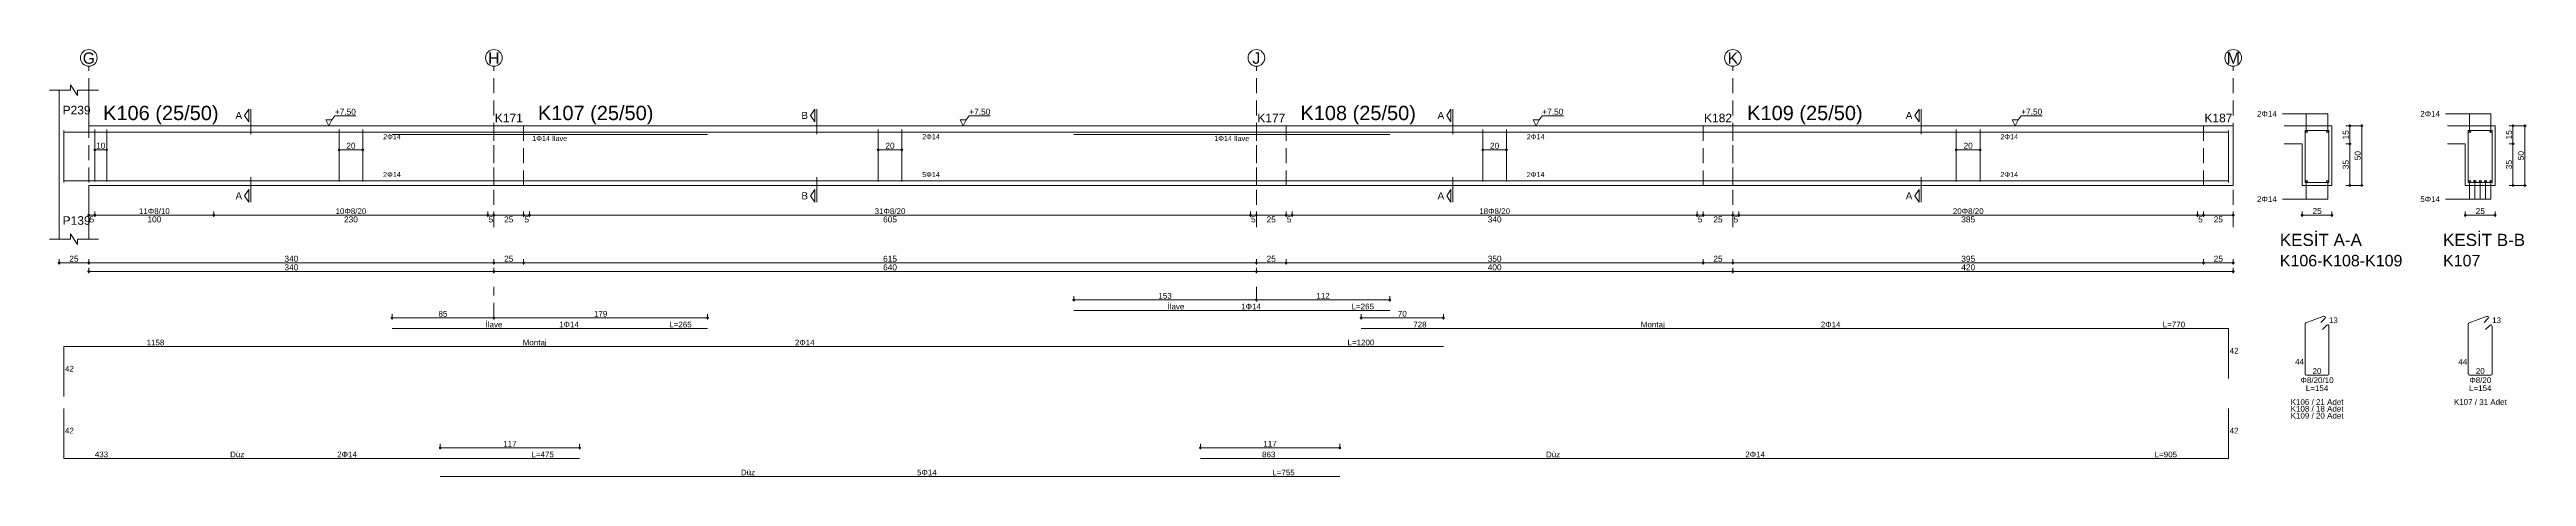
# Model space of a CAD drawing. Header units: millimetres. Extents: x 23801 to 80069, y 9628 to 14137.
# Drawn here: x 48004 to 51122, y 13594 to 14131 of the extents above; entities that cross this region are included whole.
import ezdxf

# ---------------------------------------------------------------- set-up
doc = ezdxf.new("R2010")
doc.units = ezdxf.units.MM
doc.linetypes.add('DASHDOT2', pattern=[12.7, 6.35, -3.175, 0, -3.175])
doc.linetypes.add('DASHED4', pattern=[18.75, 12.5, -6.25])
doc.layers.add('aks', color=251, linetype='DASHDOT2', lineweight=35)
for name, color, linetype in [('Donatı Topl. Uzun. Yazısı', 7, 'Continuous'), ('Donatı Uz. Yazısı', 7, 'Continuous'), ('Donatı Yazısı', 7, 'Continuous'), ('Donatı Çizgisi', 7, 'Continuous'), ('Kiriş', 7, 'Continuous'), ('Standart', 7, 'Continuous'), ('Ölçülendirme', 7, 'Continuous')]:
    doc.layers.add(name, color=color, linetype=linetype)
doc.styles.add('arial_1_18', font='arial.ttf', dxfattribs={"height": 0.2})

# ---------------------------------------------------------------- blocks, each defined once
blk = doc.blocks.new('IDE475Entity7390')
at = {"layer": 'aks', "color": 30, "linetype": 'DASHED4', "lineweight": 5}
for points in [[(2407.6, 2047), (2407.6, 2182)], [(2747.6, 2047), (2747.6, 2182)], [(3387.6, 2047), (3387.6, 2182)], [(3787.6, 2047), (3787.6, 2182)], [(4207.6, 2047), (4207.6, 2182)], [(2747.6, 1970.9), (2747.6, 1997)], [(3387.6, 1986), (3387.6, 1997)]]:
    blk.add_lwpolyline(points, dxfattribs=at)
at = {"layer": 'aks', "color": 1, "linetype": 'Continuous', "lineweight": 5}
for centre in [(2407.6, 2189), (2747.6, 2189), (3387.6, 2189), (3787.6, 2189), (4207.6, 2189)]:
    blk.add_circle(centre, 7, dxfattribs=at)
at = {"layer": 'Donatı Çizgisi', "color": 5, "linetype": 'Continuous', "lineweight": 5}
for points in [[(2386.6, 2084.6), (2386.6, 2128)], [(2386.6, 2126.6), (4203.6, 2126.6)], [(2412.6, 2085.2), (2412.6, 2128.8)], [(2422.6, 2085.2), (2422.6, 2128.8)], [(2617.6, 2085.2), (2617.6, 2128.8)], [(2637.6, 2085.2), (2637.6, 2128.8)], [(2662.1, 2124.6), (2926.9, 2124.6)], [(3070.1, 2085.2), (3070.1, 2128.8)], [(3090.1, 2085.2), (3090.1, 2128.8)], [(3234.4, 2124.6), (3499.6, 2124.6)], [(3577.6, 2085.2), (3577.6, 2128.8)], [(3597.6, 2085.2), (3597.6, 2128.8)], [(3975.1, 2085.2), (3975.1, 2128.8)], [(3995.1, 2085.2), (3995.1, 2128.8)], [(4203.6, 2084.6), (4203.6, 2128)], [(4267.9, 2084.5), (4267.9, 2128.1)], [(4267.9, 2128.1), (4287.9, 2128.1)], [(4287.9, 2084.5), (4287.9, 2128.1)], [(4404.9, 2084.5), (4404.9, 2128.1)], [(4404.9, 2128.1), (4424.9, 2128.1)], [(4424.9, 2084.5), (4424.9, 2128.1)], [(2386.6, 2086), (4203.6, 2086)], [(4267.9, 2084.5), (4287.9, 2084.5)], [(4404.9, 2084.5), (4424.9, 2084.5)], [(3234.4, 1977), (3499.6, 1977)], [(2662.1, 1961.9), (2926.9, 1961.9)], [(3475.6, 1961.9), (4203.6, 1961.9)], [(4203.6, 1919.9), (4203.6, 1961.9)], [(4267.9, 1923.9), (4267.9, 1965.8)], [(4268.6, 1966.7), (4283.6, 1972.2)], [(4281, 1966.9), (4284.7, 1970.5)], [(4282.4, 1961), (4286.2, 1964.8)], [(4287.9, 1923.9), (4287.9, 1964)], [(4404.9, 1923.9), (4404.9, 1965.8)], [(4405.6, 1966.7), (4420.6, 1972.2)], [(4418.1, 1966.9), (4421.7, 1970.5)], [(4419.4, 1961), (4423.2, 1964.8)], [(4424.9, 1923.9), (4424.9, 1964)], [(2386.6, 1904.8), (2386.6, 1946.8)], [(2386.6, 1946.8), (3544.6, 1946.8)], [(4269, 1922.9), (4286.9, 1922.9)], [(4406, 1922.9), (4423.9, 1922.9)], [(2386.6, 1852.9), (2386.6, 1894.9)], [(4203.6, 1852.9), (4203.6, 1894.9)], [(2386.6, 1852.9), (2819.6, 1852.9)], [(3340.6, 1852.9), (4203.6, 1852.9)], [(2702.6, 1837.8), (3457.6, 1837.8)]]:
    blk.add_lwpolyline(points, dxfattribs=at)
for centre in [(4268.9, 2127.1), (4286.9, 2127.1), (4405.9, 2127.1), (4423.9, 2127.1), (4268.9, 2085.5), (4286.9, 2085.5), (4405.9, 2085.5), (4410.4, 2085.5), (4414.9, 2085.5), (4419.4, 2085.5), (4423.9, 2085.5)]:
    blk.add_circle(centre, 1, dxfattribs=at)
for centre, start, end in [((4269, 1965.8), 110, 180), ((4284, 1971.2), 315, 110), ((4286.9, 1964), 0, 135), ((4406, 1965.8), 110, 180), ((4421, 1971.2), 315, 110), ((4423.9, 1964), 0, 135), ((4269, 1923.9), 180, 270), ((4286.9, 1923.9), 270, 0), ((4406, 1923.9), 180, 270), ((4423.9, 1923.9), 270, 0)]:
    blk.add_arc(centre, 1.02, start, end, dxfattribs=at)
at = {"layer": 'Kiriş', "color": 1, "linetype": 'Continuous', "lineweight": 5}
for points in [[(2392.1, 2162), (2392.1, 2166.5)], [(2398.1, 2157.5), (2392.1, 2166.5)], [(2374.6, 2162), (2392.1, 2162)], [(2382.6, 2037), (2382.6, 2162)], [(2398.1, 2157.5), (2398.1, 2162)], [(2398.1, 2162), (2415.6, 2162)], [(2407.6, 2132), (2407.6, 2162)], [(2407.6, 2132), (4207.6, 2132)], [(4207.6, 2082), (4207.6, 2132)], [(4250.4, 2132), (4290.4, 2132)], [(4290.4, 2082), (4290.4, 2132)], [(4387.4, 2132), (4427.4, 2132)], [(4427.4, 2082), (4427.4, 2132)], [(4250.4, 2117), (4265.4, 2117)], [(4265.4, 2082), (4265.4, 2117)], [(4387.4, 2117), (4402.4, 2117)], [(4402.4, 2082), (4402.4, 2117)], [(2407.6, 2082), (4207.6, 2082)], [(2407.6, 2037), (2407.6, 2082)], [(4265.4, 2082), (4290.4, 2082)], [(4402.4, 2082), (4427.4, 2082)], [(2398.1, 2032.5), (2392.1, 2041.5)], [(2392.1, 2037), (2392.1, 2041.5)], [(2374.6, 2037), (2392.1, 2037)], [(2398.1, 2037), (2415.6, 2037)], [(2398.1, 2032.5), (2398.1, 2037)]]:
    blk.add_lwpolyline(points, dxfattribs=at)
at = {"layer": 'Kiriş', "color": 1, "linetype": 'DASHED4', "lineweight": 5}
for points in [[(2747.6, 2082), (2747.6, 2132)], [(2772.6, 2082), (2772.6, 2132)], [(3387.6, 2082), (3387.6, 2132)], [(3412.6, 2082), (3412.6, 2132)], [(3762.6, 2082), (3762.6, 2132)], [(3787.6, 2082), (3787.6, 2132)], [(4182.6, 2082), (4182.6, 2132)], [(4207.6, 2082), (4207.6, 2132)]]:
    blk.add_lwpolyline(points, dxfattribs=at)
at = {"layer": 'Ölçülendirme', "color": 1, "linetype": 'Continuous', "lineweight": 5}
for points in [[(2538.4, 2140.7), (2541.9, 2146)], [(2541.9, 2135.5), (2541.9, 2146)], [(2543.6, 2125), (2543.6, 2146)], [(3013.4, 2140.7), (3016.9, 2146)], [(3016.9, 2135.5), (3016.9, 2146)], [(3018.6, 2125), (3018.6, 2146)], [(3547.4, 2140.7), (3550.9, 2146)], [(3550.9, 2135.5), (3550.9, 2146)], [(3552.6, 2125), (3552.6, 2146)], [(3940.4, 2140.7), (3943.9, 2146)], [(3943.9, 2135.5), (3943.9, 2146)], [(3945.6, 2125), (3945.6, 2146)], [(4248.9, 2142.1), (4286.9, 2142.1)], [(4268.9, 2127.1), (4268.9, 2142.1)], [(4286.9, 2127.1), (4286.9, 2142.1)], [(4385.9, 2142.1), (4423.9, 2142.1)], [(4405.9, 2127.1), (4405.9, 2142.1)], [(4423.9, 2127.1), (4423.9, 2142.1)], [(2541.9, 2135.5), (2538.4, 2140.7)], [(2609.1, 2132), (2606.6, 2137)], [(2606.6, 2137), (2611.6, 2137)], [(2611.6, 2137), (2609.1, 2132)], [(2609.1, 2132), (2609.1, 2132)], [(2611.6, 2137), (2614.1, 2140.3)], [(2614.1, 2140.3), (2631.8, 2140.3)], [(3016.9, 2135.5), (3013.4, 2140.7)], [(3141.6, 2132), (3139.1, 2137)], [(3139.1, 2137), (3144.1, 2137)], [(3144.1, 2137), (3141.6, 2132)], [(3141.6, 2132), (3141.6, 2132)], [(3144.1, 2137), (3146.6, 2140.3)], [(3146.6, 2140.3), (3164.3, 2140.3)], [(3550.9, 2135.5), (3547.4, 2140.7)], [(3622.6, 2132), (3620.1, 2137)], [(3620.1, 2137), (3625.1, 2137)], [(3625.1, 2137), (3622.6, 2132)], [(3622.6, 2132), (3622.6, 2132)], [(3625.1, 2137), (3627.6, 2140.3)], [(3627.6, 2140.3), (3645.3, 2140.3)], [(3943.9, 2135.5), (3940.4, 2140.7)], [(4024.6, 2132), (4022.1, 2137)], [(4022.1, 2137), (4027.1, 2137)], [(4027.1, 2137), (4024.6, 2132)], [(4024.6, 2132), (4024.6, 2132)], [(4027.1, 2137), (4029.6, 2140.3)], [(4029.6, 2140.3), (4047.3, 2140.3)], [(4302.2, 2132), (4316.7, 2132)], [(4305.4, 2081), (4305.4, 2133)], [(4315.4, 2081), (4315.4, 2133)], [(4439.2, 2132), (4453.7, 2132)], [(4442.4, 2081), (4442.4, 2133)], [(4452.4, 2081), (4452.4, 2133)], [(2412.6, 2111.8), (2422.6, 2111.8)], [(2617.6, 2111.8), (2637.6, 2111.8)], [(3070.1, 2111.8), (3090.1, 2111.8)], [(3577.6, 2111.8), (3597.6, 2111.8)], [(3975.1, 2111.8), (3995.1, 2111.8)], [(4302.2, 2117), (4306.7, 2117)], [(4439.2, 2117), (4443.7, 2117)], [(2543.6, 2068), (2543.6, 2089)], [(3018.6, 2068), (3018.6, 2089)], [(3552.6, 2068), (3552.6, 2089)], [(3945.6, 2068), (3945.6, 2089)], [(4268.9, 2070.5), (4268.9, 2085.5)], [(4286.9, 2070.5), (4286.9, 2085.5)], [(4302.2, 2082), (4316.7, 2082)], [(4405.9, 2070.5), (4405.9, 2085.5)], [(4410.4, 2070.5), (4410.4, 2085.5)], [(4414.9, 2070.5), (4414.9, 2085.5)], [(4419.4, 2070.5), (4419.4, 2085.5)], [(4423.9, 2070.5), (4423.9, 2085.5)], [(4439.2, 2082), (4453.7, 2082)], [(2407.6, 2055.7), (2407.6, 2060.2)], [(2412.6, 2055.7), (2412.6, 2060.2)], [(2512.6, 2055.7), (2512.6, 2060.2)], [(2538.4, 2073.2), (2541.9, 2078.5)], [(2541.9, 2068), (2538.4, 2073.2)], [(2541.9, 2068), (2541.9, 2078.5)], [(2742.6, 2055.7), (2742.6, 2060.2)], [(2747.6, 2055.7), (2747.6, 2060.2)], [(2772.6, 2055.7), (2772.6, 2060.2)], [(2777.6, 2055.7), (2777.6, 2060.2)], [(3013.4, 2073.2), (3016.9, 2078.5)], [(3016.9, 2068), (3013.4, 2073.2)], [(3016.9, 2068), (3016.9, 2078.5)], [(3382.6, 2055.7), (3382.6, 2060.2)], [(3387.6, 2055.7), (3387.6, 2060.2)], [(3412.6, 2055.7), (3412.6, 2060.2)], [(3417.6, 2055.7), (3417.6, 2060.2)], [(3547.4, 2073.2), (3550.9, 2078.5)], [(3550.9, 2068), (3547.4, 2073.2)], [(3550.9, 2068), (3550.9, 2078.5)], [(3757.6, 2055.7), (3757.6, 2060.2)], [(3762.6, 2055.7), (3762.6, 2060.2)], [(3787.6, 2055.7), (3787.6, 2060.2)], [(3792.6, 2055.7), (3792.6, 2060.2)], [(3940.4, 2073.2), (3943.9, 2078.5)], [(3943.9, 2068), (3940.4, 2073.2)], [(3943.9, 2068), (3943.9, 2078.5)], [(4177.6, 2055.7), (4177.6, 2060.2)], [(4182.6, 2055.7), (4182.6, 2060.2)], [(4207.6, 2055.7), (4207.6, 2060.2)], [(4248.9, 2070.5), (4286.9, 2070.5)], [(4265.4, 2055.7), (4265.4, 2060.2)], [(4290.4, 2055.7), (4290.4, 2060.2)], [(4385.9, 2070.5), (4423.9, 2070.5)], [(4402.4, 2055.7), (4402.4, 2060.2)], [(4427.4, 2055.7), (4427.4, 2060.2)], [(2406.6, 2057), (4208.6, 2057)], [(4264.4, 2057), (4291.4, 2057)], [(4401.4, 2057), (4428.4, 2057)], [(2381.6, 2017), (4208.6, 2017)], [(2382.6, 2015.7), (2382.6, 2020.2)], [(2407.6, 2015.7), (2407.6, 2020.2)], [(2747.6, 2015.7), (2747.6, 2020.2)], [(2772.6, 2015.7), (2772.6, 2020.2)], [(3387.6, 2015.7), (3387.6, 2020.2)], [(3412.6, 2015.7), (3412.6, 2020.2)], [(3762.6, 2015.7), (3762.6, 2020.2)], [(3787.6, 2015.7), (3787.6, 2020.2)], [(4182.6, 2015.7), (4182.6, 2020.2)], [(4207.6, 2015.7), (4207.6, 2020.2)], [(2406.6, 2009.8), (4208.6, 2009.8)], [(2407.6, 2008.5), (2407.6, 2013)], [(2747.6, 2008.5), (2747.6, 2013)], [(3387.6, 2008.5), (3387.6, 2013)], [(3787.6, 2008.5), (3787.6, 2013)], [(4207.6, 2008.5), (4207.6, 2013)], [(3233.4, 1986), (3388.6, 1986)], [(3234.4, 1984.7), (3234.4, 1989.2)], [(3386.6, 1986), (3500.6, 1986)], [(3387.6, 1984.7), (3387.6, 1989.2)], [(3387.6, 1984.7), (3387.6, 1989.2)], [(3499.6, 1984.7), (3499.6, 1989.2)], [(2661.1, 1970.9), (2748.6, 1970.9)], [(2662.1, 1969.6), (2662.1, 1974.1)], [(2746.6, 1970.9), (2927.9, 1970.9)], [(2747.6, 1969.6), (2747.6, 1974.1)], [(2747.6, 1969.6), (2747.6, 1974.1)], [(2926.9, 1969.6), (2926.9, 1974.1)], [(3474.6, 1970.9), (3545.6, 1970.9)], [(3475.6, 1969.6), (3475.6, 1974.1)], [(3544.6, 1969.6), (3544.6, 1974.1)], [(2701.6, 1861.9), (2820.6, 1861.9)], [(2702.6, 1860.7), (2702.6, 1865.2)], [(2819.6, 1860.7), (2819.6, 1865.2)], [(3339.6, 1861.9), (3458.6, 1861.9)], [(3340.6, 1860.7), (3340.6, 1865.2)], [(3457.6, 1860.7), (3457.6, 1865.2)]]:
    blk.add_lwpolyline(points, dxfattribs=at)
for centre in [(4305.4, 2132), (4315.4, 2132), (4442.4, 2132), (4452.4, 2132), (2412.6, 2111.8), (2422.6, 2111.8), (2617.6, 2111.8), (2637.6, 2111.8), (3070.1, 2111.8), (3090.1, 2111.8), (3577.6, 2111.8), (3597.6, 2111.8), (3975.1, 2111.8), (3995.1, 2111.8), (4305.4, 2117), (4442.4, 2117), (4305.4, 2082), (4315.4, 2082), (4442.4, 2082), (4452.4, 2082), (2407.6, 2057), (2412.6, 2057), (2412.6, 2057), (2512.6, 2057), (2512.6, 2057), (2742.6, 2057), (2742.6, 2057), (2747.6, 2057), (2747.6, 2057), (2772.6, 2057), (2772.6, 2057), (2777.6, 2057), (2777.6, 2057), (3382.6, 2057), (3382.6, 2057), (3387.6, 2057), (3387.6, 2057), (3412.6, 2057), (3412.6, 2057), (3417.6, 2057), (3417.6, 2057), (3757.6, 2057), (3757.6, 2057), (3762.6, 2057), (3762.6, 2057), (3787.6, 2057), (3787.6, 2057), (3792.6, 2057), (3792.6, 2057), (4177.6, 2057), (4177.6, 2057), (4182.6, 2057), (4182.6, 2057), (4207.6, 2057), (4265.4, 2057), (4290.4, 2057), (4402.4, 2057), (4427.4, 2057), (2382.6, 2017), (2407.6, 2017), (2407.6, 2017), (2747.6, 2017), (2747.6, 2017), (2772.6, 2017), (2772.6, 2017), (3387.6, 2017), (3387.6, 2017), (3412.6, 2017), (3412.6, 2017), (3762.6, 2017), (3762.6, 2017), (3787.6, 2017), (3787.6, 2017), (4182.6, 2017), (4182.6, 2017), (4207.6, 2017), (2407.6, 2009.8), (2747.6, 2009.8), (2747.6, 2009.8), (3387.6, 2009.8), (3387.6, 2009.8), (3787.6, 2009.8), (3787.6, 2009.8), (4207.6, 2009.8), (3234.4, 1986), (3387.6, 1986), (3387.6, 1986), (3499.6, 1986), (2662.1, 1970.9), (2747.6, 1970.9), (2747.6, 1970.9), (2926.9, 1970.9), (3475.6, 1970.9), (3544.6, 1970.9), (2702.6, 1861.9), (2819.6, 1861.9), (3340.6, 1861.9), (3457.6, 1861.9)]:
    blk.add_circle(centre, 0.75, dxfattribs=at)
at = {"layer": 'aks', "color": 1, "linetype": 'Continuous', "lineweight": 5, "style": 'arial_1_18'}
for s, p in [('G', (2402.5, 2184.1)), ('H', (2742.8, 2184.1)), ('J', (3384.3, 2184.1)), ('K', (3783.2, 2184.1)), ('M', (4202.1, 2184.1))]:
    blk.add_text(s, height=9.45, dxfattribs=at).set_placement(p)
at = {"layer": 'Donatı Topl. Uzun. Yazısı', "color": 1, "linetype": 'Continuous', "lineweight": 5, "style": 'arial_1_18'}
for s, p in [('L=265', (3467.5, 1978)), ('L=265', (2894.8, 1962.9)), ('L=770', (4148.4, 1962.9)), ('L=1200', (3464.1, 1947.8)), ('L=154', (4268.5, 1909.5)), ('L=154', (4405.5, 1909.5)), ('L=475', (2779.1, 1853.9)), ('L=905', (4141.6, 1853.9)), ('L=755', (3401, 1838.8))]:
    blk.add_text(s, height=4.8, dxfattribs=at).set_placement(p)
at = {"layer": 'Donatı Uz. Yazısı', "color": 1, "linetype": 'Continuous', "lineweight": 5, "style": 'arial_1_18'}
for s, p in [('728', (3519.3, 1962.9)), ('13', (4287.9, 1966.5)), ('13', (4424.9, 1966.5)), ('1158', (2456.1, 1947.8)), ('42', (4204.6, 1940.9)), ('44', (4259.5, 1931.6)), ('44', (4396.5, 1931.6)), ('42', (2387.6, 1925.8)), ('20', (4274.2, 1923.9)), ('20', (4411.2, 1923.9)), ('42', (2387.6, 1873.9)), ('42', (4204.6, 1873.9)), ('433', (2412.6, 1853.9)), ('863', (3392.4, 1853.9))]:
    blk.add_text(s, height=4.8, dxfattribs=at).set_placement(p)
at = {"layer": 'Donatı Yazısı', "color": 5, "linetype": 'Continuous', "lineweight": 5, "style": 'arial_1_18'}
for s, height, p in [('2Φ14', 4.8, (4227.6, 2139.7)), ('2Φ14', 4.8, (4364.6, 2139.7)), ('1Φ14 İlave', 4.32, (2779.8, 2119.3)), ('1Φ14 İlave', 4.32, (3352.3, 2119.3)), ('2Φ14', 4.8, (4227.6, 2068.1)), ('5Φ14', 4.8, (4364.6, 2068.1)), ('1Φ14', 4.8, (3374.9, 1978)), ('1Φ14', 4.8, (2802.4, 1962.9)), ('2Φ14', 4.8, (3861.4, 1962.9)), ('2Φ14', 4.8, (3000.3, 1947.8)), ('Φ8/20/10', 4.8, (4264.1, 1916.2)), ('Φ8/20', 4.8, (4405.8, 1916.2)), ('K106 / 21 Adet', 4.8, (4255.8, 1897.9)), ('K108 / 18 Adet', 4.8, (4255.8, 1892.2)), ('K107 / 31 Adet', 4.8, (4392.8, 1897.9)), ('K109 / 20 Adet', 4.8, (4255.8, 1886.4)), ('2Φ14', 4.8, (2616.1, 1853.9)), ('2Φ14', 4.8, (3798, 1853.9)), ('5Φ14', 4.8, (3102.8, 1838.8))]:
    blk.add_text(s, height=height, dxfattribs=at).set_placement(p)
for s, p in [('2Φ14', (2654.6, 2120.7)), ('2Φ14', (3107.1, 2120.7)), ('2Φ14', (3614.6, 2120.7)), ('2Φ14', (4012.1, 2120.7)), ('2Φ14', (2654.6, 2089)), ('5Φ14', (3107.1, 2089)), ('2Φ14', (3614.6, 2089)), ('2Φ14', (4012.1, 2089))]:
    blk.add_text(s, height=4.32, rotation=360, dxfattribs=at).set_placement(p)
at = {"layer": 'Donatı Yazısı', "color": 1, "linetype": 'Continuous', "lineweight": 5, "style": 'arial_1_18'}
for s, p in [('İlave', (3313, 1978)), ('İlave', (2740.6, 1962.9)), ('Montaj', (3710.3, 1962.9)), ('Montaj', (2771.8, 1947.8)), ('Düz', (2526.2, 1853.9)), ('Düz', (3630.7, 1853.9)), ('Düz', (2954.9, 1838.8))]:
    blk.add_text(s, height=4.8, dxfattribs=at).set_placement(p)
at = {"layer": 'Kiriş', "color": 1, "linetype": 'Continuous', "lineweight": 5, "style": 'arial_1_18'}
for s, height, p in [('P239', 7.2, (2385.6, 2141.6)), ('K106 (25/50)', 12, (2419.6, 2136.8)), ('K171', 7.2, (2748.4, 2135)), ('K107 (25/50)', 12, (2784.6, 2136.8)), ('K177', 7.2, (3388.4, 2135)), ('K108 (25/50)', 12, (3424.6, 2136.8)), ('K182', 7.2, (3763.4, 2135)), ('K109 (25/50)', 12, (3799.6, 2136.8)), ('K187', 7.2, (4183.4, 2135)), ('P139', 7.2, (2385.6, 2049)), ('KESİT A-A', 10.2, (4246.7, 2031.2)), ('KESİT B-B', 10.2, (4383.7, 2031.2)), ('K106-K108-K109', 9.6, (4246.7, 2014.1)), ('K107', 9.6, (4383.7, 2014.1))]:
    blk.add_text(s, height=height, dxfattribs=at).set_placement(p)
at = {"layer": 'Ölçülendirme', "color": 1, "linetype": 'Continuous', "lineweight": 5, "style": 'arial_1_18'}
for s, height, p in [('A', 5.95, (2530.7, 2137.8)), ('+7.50', 5, (2614.1, 2141.3)), ('B', 5.95, (3005.7, 2137.8)), ('+7.50', 5, (3146.6, 2141.3)), ('A', 5.95, (3539.7, 2137.8)), ('+7.50', 5, (3627.6, 2141.3)), ('A', 5.95, (3932.7, 2137.8)), ('+7.50', 5, (4029.6, 2141.3)), ('A', 5.95, (2530.7, 2070.3)), ('B', 5.95, (3005.7, 2070.3)), ('A', 5.95, (3539.7, 2070.3)), ('A', 5.95, (3932.7, 2070.3)), ('25', 5, (4274.1, 2058)), ('25', 5, (4411.1, 2058)), ('5', 5, (2408.2, 2051)), ('100', 5, (2456.8, 2051)), ('230', 5, (2621.8, 2051)), ('5', 5, (2743.2, 2051)), ('25', 5, (2756.2, 2051)), ('5', 5, (2773.2, 2051)), ('605', 5, (3074.3, 2051)), ('5', 5, (3383.2, 2051)), ('25', 5, (3396.2, 2051)), ('5', 5, (3413.2, 2051)), ('340', 5, (3581.8, 2051)), ('5', 5, (3758.2, 2051)), ('25', 5, (3771.2, 2051)), ('5', 5, (3788.2, 2051)), ('385', 5, (3979.3, 2051)), ('5', 5, (4178.2, 2051)), ('25', 5, (4191.2, 2051)), ('25', 5, (2391.2, 2018)), ('340', 5, (2571.8, 2018)), ('25', 5, (2756.2, 2018)), ('615', 5, (3074.3, 2018)), ('25', 5, (3396.2, 2018)), ('350', 5, (3581.8, 2018)), ('25', 5, (3771.2, 2018)), ('395', 5, (3979.3, 2018)), ('25', 5, (4191.2, 2018)), ('340', 5, (2571.8, 2010.8)), ('640', 5, (3074.3, 2010.8)), ('400', 5, (3581.8, 2010.8)), ('420', 5, (3979.3, 2010.8))]:
    blk.add_text(s, height=height, dxfattribs=at).set_placement(p)
for s, rotation, p in [('15', 90, (4304.5, 2120.6)), ('15', 90, (4441.5, 2120.6)), ('10', 360, (2413.7, 2112.8)), ('20', 360, (2623.7, 2112.8)), ('20', 360, (3076.2, 2112.8)), ('20', 360, (3583.7, 2112.8)), ('20', 360, (3981.2, 2112.8)), ('35', 90, (4304.5, 2095.6)), ('50', 90, (4314.5, 2103.1)), ('35', 90, (4441.5, 2095.6)), ('50', 90, (4451.5, 2103.1))]:
    blk.add_text(s, height=5, rotation=rotation, dxfattribs=at).set_placement(p)
at = {"layer": 'Ölçülendirme', "color": 5, "linetype": 'Continuous', "lineweight": 5, "style": 'arial_1_18'}
for s, p in [('11Φ8/10', (2449.7, 2058)), ('10Φ8/20', (2614.7, 2058)), ('31Φ8/20', (3067.2, 2058)), ('18Φ8/20', (3574.7, 2058)), ('20Φ8/20', (3972.2, 2058)), ('85', (2701.1, 1971.9)), ('179', (2831.6, 1971.9)), ('153', (3305.4, 1987)), ('112', (3438, 1987)), ('70', (3506.4, 1971.9)), ('117', (2755.5, 1862.9)), ('117', (3393.5, 1862.9))]:
    blk.add_text(s, height=4.8, dxfattribs=at).set_placement(p)

msp = doc.modelspace()

# ---------------------------------------------------------------- block references
at = {"layer": 'Standart', "xscale": 1.5, "yscale": 1.5, "zscale": 1.5}
msp.add_blockref('IDE475Entity7390', (44441.7, 10837.3), dxfattribs=at)

doc.saveas('drawing.dxf')
